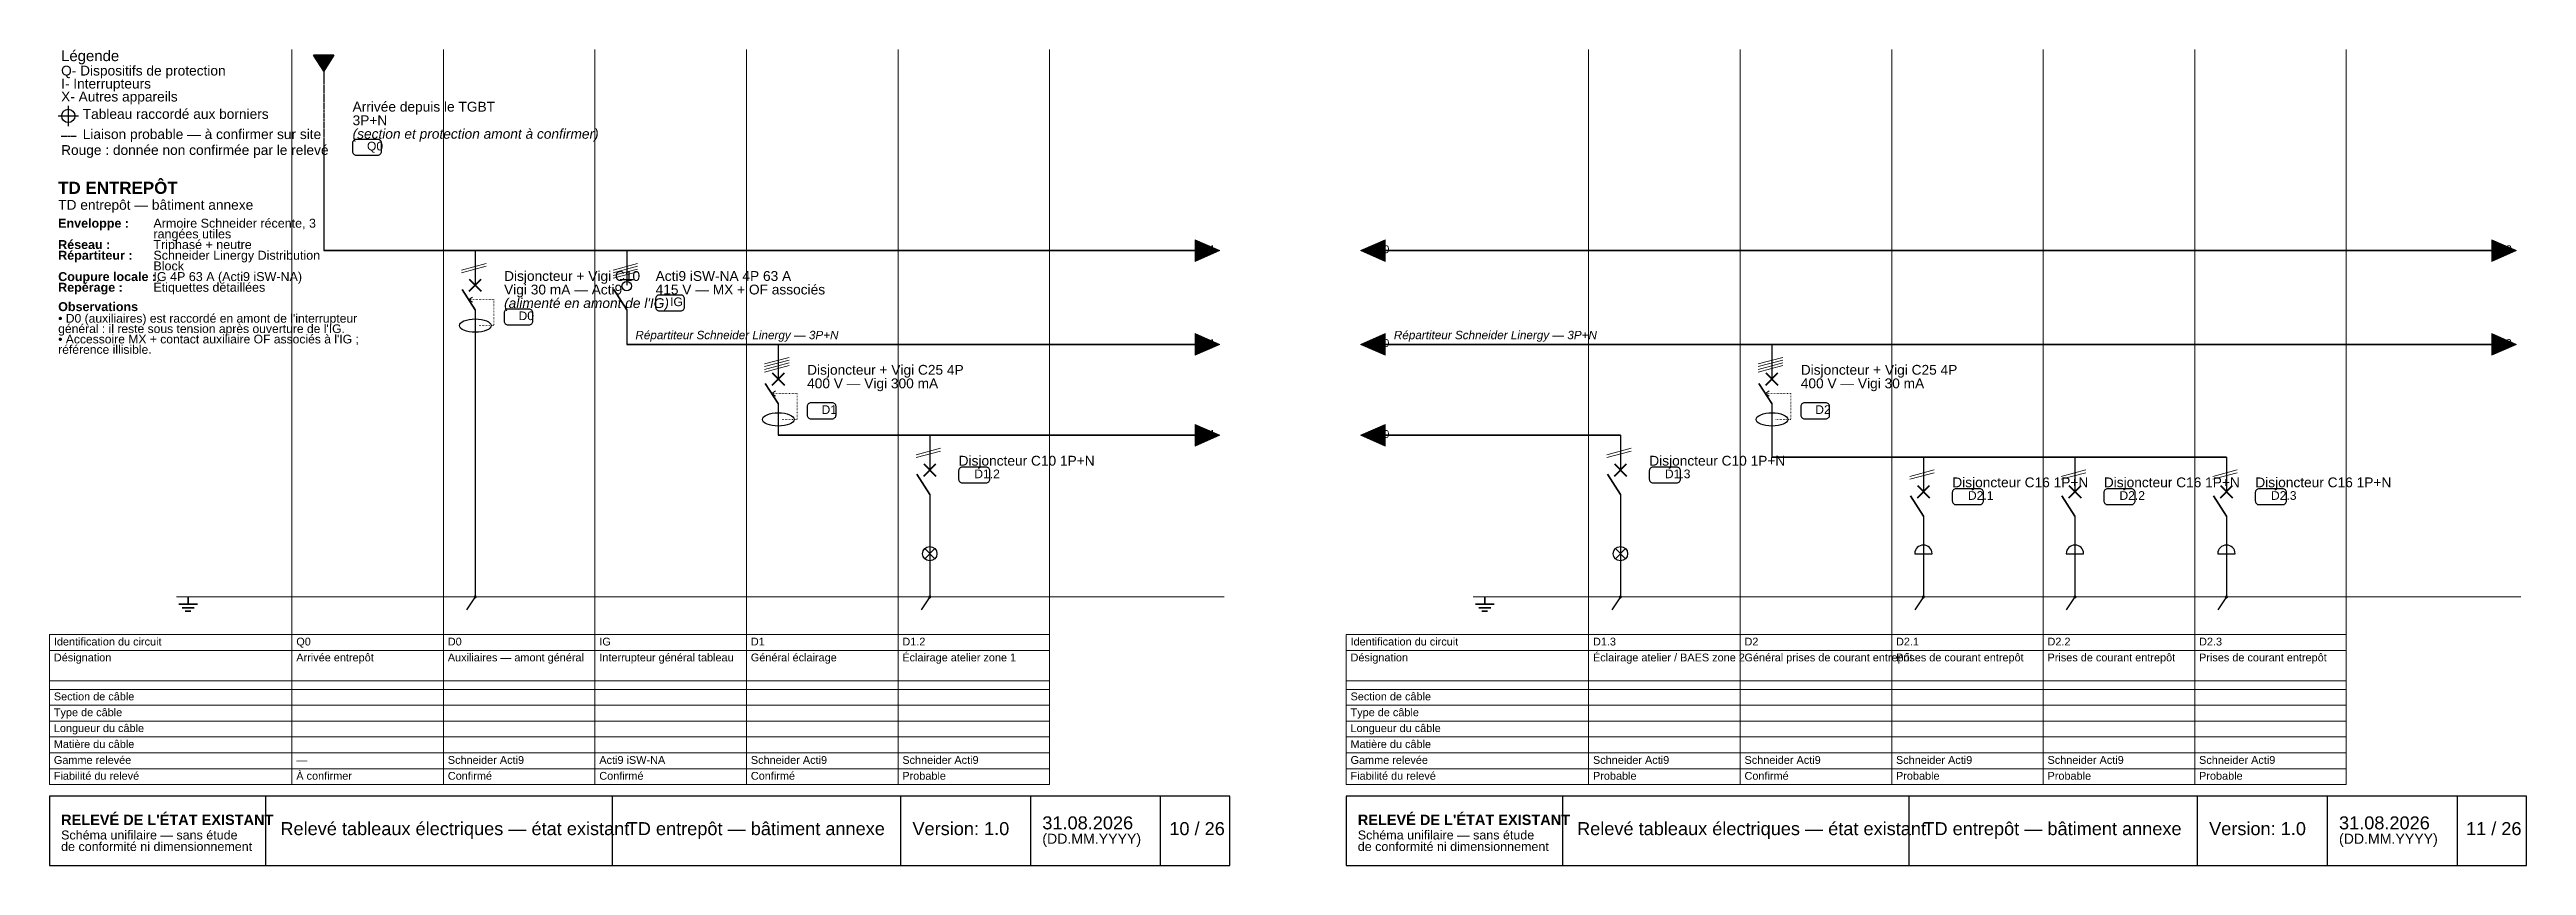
# Model space of a CAD drawing. Header units: millimetres. Extents: x 4 to 1561, y -1145 to 205.
# Drawn here: x 4 to 610, y -455 to -256 of the extents above; entities that cross this region are included whole.
import ezdxf

# ---------------------------------------------------------------- set-up
doc = ezdxf.new("R2010")
doc.units = ezdxf.units.MM
doc.header["$LTSCALE"] = 0.5
doc.linetypes.add('DASHED', pattern=[1.524, 1.27, -0.254])
doc.linetypes.add('DOT', pattern=[0.508, 0, -0.508])
for name, color, linetype, lineweight, plot in [('RENVOIS_FOLIO', 5, 'Continuous', 0, False), ('SCHEMA', 7, 'Continuous', 0, False), ('SCHEMA_PROBABLE', 7, 'DASHED', 0, False), ('SYMBOLES', 7, 'Continuous', 0, False), ('TERRE', 3, 'Continuous', 0, False), ('TEXTE', 7, 'Continuous', 0, False), ('TEXTE_A_CONFIRMER', 1, 'Continuous', 0, False), ('TRAME', 253, 'Continuous', 0, False)]:
    doc.layers.add(name, color=color, linetype=linetype, lineweight=lineweight, plot=plot)
doc.styles.add('SCHEMA', font='arial.ttf')
doc.styles.add('SCHEMA_GRAS', font='arialbd.ttf')
doc.styles.add('SCHEMA_ITAL', font='ariali.ttf')

msp = doc.modelspace()

# ---------------------------------------------------------------- texts
at = {"layer": 'TEXTE'}
for s, height, style, p in [('Q- Dispositifs de protection', 2.3989, 'SCHEMA', (7.06, -261.99)), ('Légende', 2.611, 'SCHEMA', (7.06, -258.47)), ('X- Autres appareils', 2.3989, 'SCHEMA', (7.06, -268.34)), ('I- Interrupteurs', 2.3989, 'SCHEMA', (7.06, -265.17)), ('Tableau raccordé aux borniers', 2.3989, 'SCHEMA', (12.35, -272.58)), ('Arrivée depuis le TGBT', 2.3989, 'SCHEMA', (78.32, -270.81)), ('3P+N', 2.399, 'SCHEMA', (78.32, -274.13)), ('Liaison probable — à confirmer sur site', 2.3989, 'SCHEMA', (12.35, -277.52)), ('Q0', 2.117, 'SCHEMA', (81.84, -280.3)), ('TD ENTREPÔT', 2.9633, 'SCHEMA_GRAS', (6.35, -290.92)), ('TD entrepôt — bâtiment annexe', 2.3989, 'SCHEMA', (6.35, -294.8)), ('Enveloppe :', 2.1872, 'SCHEMA_GRAS', (6.35, -299.18)), ('Réseau :', 2.187, 'SCHEMA_GRAS', (6.35, -304.4)), ('Armoire Schneider récente, 3', 2.1872, 'SCHEMA', (29.63, -299.18)), ('Triphasé + neutre', 2.1872, 'SCHEMA', (29.63, -304.4)), ('rangées utiles', 2.1872, 'SCHEMA', (29.63, -301.79)), ('Répartiteur :', 2.1872, 'SCHEMA_GRAS', (6.35, -307.01)), ('Schneider Linergy Distribution', 2.1872, 'SCHEMA', (29.63, -307.01)), ('Block', 2.187, 'SCHEMA', (29.63, -309.62)), ('11', 1.905, 'SCHEMA', (286.24, -305.41)), ('10', 1.905, 'SCHEMA', (328.82, -305.41)), ('12', 1.905, 'SCHEMA', (603.24, -305.41)), ('Coupure locale :', 2.1872, 'SCHEMA_GRAS', (6.35, -312.23)), ('Repérage :', 2.187, 'SCHEMA_GRAS', (6.35, -314.84)), ('Étiquettes détaillées', 2.1872, 'SCHEMA', (29.63, -314.84)), ('IG 4P 63 A (Acti9 iSW-NA)', 2.1872, 'SCHEMA', (29.63, -312.23)), ('Vigi 30 mA — Acti9', 2.3989, 'SCHEMA', (115.36, -315.5)), ('Disjoncteur + Vigi C10', 2.3989, 'SCHEMA', (115.36, -312.19)), ('Acti9 iSW-NA 4P 63 A', 2.3989, 'SCHEMA', (152.4, -312.19)), ('415 V — MX + OF associés', 2.3989, 'SCHEMA', (152.4, -315.5)), ("• D0 (auxiliaires) est raccordé en amont de l'interrupteur", 2.1167, 'SCHEMA', (6.35, -322.39)), ('Observations', 2.1872, 'SCHEMA_GRAS', (6.35, -319.57)), ('D0', 2.117, 'SCHEMA', (118.89, -321.78)), ('IG', 2.117, 'SCHEMA', (155.93, -318.36)), ("général : il reste sous tension après ouverture de l'IG.", 2.1167, 'SCHEMA', (6.35, -324.93)), ("• Accessoire MX + contact auxiliaire OF associés à l'IG ;", 2.1167, 'SCHEMA', (6.35, -327.47)), ('Répartiteur Schneider Linergy — 3P+N', 2.0461, 'SCHEMA_ITAL', (147.46, -326.44)), ('11', 1.905, 'SCHEMA', (286.24, -328.34)), ('10', 1.905, 'SCHEMA', (328.82, -328.34)), ('Répartiteur Schneider Linergy — 3P+N', 2.0461, 'SCHEMA_ITAL', (332.88, -326.44)), ('12', 1.905, 'SCHEMA', (603.24, -328.34)), ('référence illisible.', 2.1167, 'SCHEMA', (6.35, -330.01)), ('Disjoncteur + Vigi C25 4P', 2.3989, 'SCHEMA', (189.44, -335.12)), ('Disjoncteur + Vigi C25 4P', 2.3989, 'SCHEMA', (432.36, -335.12)), ('400 V — Vigi 300 mA', 2.3989, 'SCHEMA', (189.44, -338.43)), ('400 V — Vigi 30 mA', 2.3989, 'SCHEMA', (432.36, -338.43)), ('D1', 2.117, 'SCHEMA', (192.97, -344.71)), ('D2', 2.117, 'SCHEMA', (435.89, -344.71)), ('11', 1.905, 'SCHEMA', (286.24, -350.57)), ('10', 1.905, 'SCHEMA', (328.82, -350.57)), ('Disjoncteur C10 1P+N', 2.3989, 'SCHEMA', (226.48, -357.34)), ('Disjoncteur C10 1P+N', 2.3989, 'SCHEMA', (395.32, -357.34)), ('D1.2', 2.117, 'SCHEMA', (230.31, -360.41)), ('D1.3', 2.117, 'SCHEMA', (399.14, -360.41)), ('Disjoncteur C16 1P+N', 2.3989, 'SCHEMA', (469.4, -362.63)), ('Disjoncteur C16 1P+N', 2.3989, 'SCHEMA', (506.44, -362.63)), ('Disjoncteur C16 1P+N', 2.3989, 'SCHEMA', (543.48, -362.63)), ('D2.1', 2.117, 'SCHEMA', (473.22, -365.7)), ('D2.2', 2.117, 'SCHEMA', (510.26, -365.7)), ('D2.3', 2.117, 'SCHEMA', (547.31, -365.7)), ('Identification du circuit', 1.905, 'SCHEMA', (5.29, -401.3)), ('Q0', 1.905, 'SCHEMA', (64.56, -401.3)), ('D0', 1.905, 'SCHEMA', (101.6, -401.3)), ('IG', 1.905, 'SCHEMA', (138.64, -401.3)), ('D1', 1.905, 'SCHEMA', (175.68, -401.3)), ('D1.2', 1.905, 'SCHEMA', (212.72, -401.3)), ('Identification du circuit', 1.905, 'SCHEMA', (322.29, -401.3)), ('D1.3', 1.905, 'SCHEMA', (381.56, -401.3)), ('D2', 1.905, 'SCHEMA', (418.6, -401.3)), ('D2.1', 1.905, 'SCHEMA', (455.64, -401.3)), ('D2.2', 1.905, 'SCHEMA', (492.68, -401.3)), ('D2.3', 1.905, 'SCHEMA', (529.73, -401.3)), ('Désignation', 1.905, 'SCHEMA', (5.29, -405.18)), ('Arrivée entrepôt', 1.905, 'SCHEMA', (64.56, -405.18)), ('Auxiliaires — amont général', 1.905, 'SCHEMA', (101.6, -405.18)), ('Interrupteur général tableau', 1.905, 'SCHEMA', (138.64, -405.18)), ('Général éclairage', 1.905, 'SCHEMA', (175.68, -405.18)), ('Éclairage atelier zone 1', 1.905, 'SCHEMA', (212.72, -405.18)), ('Désignation', 1.905, 'SCHEMA', (322.29, -405.18)), ('Éclairage atelier / BAES zone 2', 1.905, 'SCHEMA', (381.56, -405.18)), ('Général prises de courant entrepôt', 1.905, 'SCHEMA', (418.6, -405.18)), ('Prises de courant entrepôt', 1.905, 'SCHEMA', (455.64, -405.18)), ('Prises de courant entrepôt', 1.905, 'SCHEMA', (492.68, -405.18)), ('Prises de courant entrepôt', 1.905, 'SCHEMA', (529.73, -405.18)), ('Type de câble', 1.905, 'SCHEMA', (5.29, -418.58)), ('Section de câble', 1.905, 'SCHEMA', (5.29, -414.7)), ('Type de câble', 1.905, 'SCHEMA', (322.29, -418.58)), ('Section de câble', 1.905, 'SCHEMA', (322.29, -414.7)), ('Longueur du câble', 1.905, 'SCHEMA', (5.29, -422.46)), ('Longueur du câble', 1.905, 'SCHEMA', (322.29, -422.46)), ('Gamme relevée', 1.905, 'SCHEMA', (5.29, -430.23)), ('Matière du câble', 1.905, 'SCHEMA', (5.29, -426.35)), ('—', 1.91, 'SCHEMA', (64.56, -430.23)), ('Schneider Acti9', 1.905, 'SCHEMA', (101.6, -430.23)), ('Acti9 iSW-NA', 1.905, 'SCHEMA', (138.64, -430.23)), ('Schneider Acti9', 1.905, 'SCHEMA', (175.68, -430.23)), ('Schneider Acti9', 1.905, 'SCHEMA', (212.72, -430.23)), ('Gamme relevée', 1.905, 'SCHEMA', (322.29, -430.23)), ('Matière du câble', 1.905, 'SCHEMA', (322.29, -426.35)), ('Schneider Acti9', 1.905, 'SCHEMA', (381.56, -430.23)), ('Schneider Acti9', 1.905, 'SCHEMA', (418.6, -430.23)), ('Schneider Acti9', 1.905, 'SCHEMA', (455.64, -430.23)), ('Schneider Acti9', 1.905, 'SCHEMA', (492.68, -430.23)), ('Schneider Acti9', 1.905, 'SCHEMA', (529.73, -430.23)), ('Fiabilité du relevé', 1.905, 'SCHEMA', (5.29, -434.11)), ('Confirmé', 1.905, 'SCHEMA', (101.6, -434.11)), ('Confirmé', 1.905, 'SCHEMA', (138.64, -434.11)), ('Confirmé', 1.905, 'SCHEMA', (175.68, -434.11)), ('Probable', 1.905, 'SCHEMA', (212.72, -434.11)), ('Fiabilité du relevé', 1.905, 'SCHEMA', (322.29, -434.11)), ('Probable', 1.905, 'SCHEMA', (381.56, -434.11)), ('Confirmé', 1.905, 'SCHEMA', (418.6, -434.11)), ('Probable', 1.905, 'SCHEMA', (455.64, -434.11)), ('Probable', 1.905, 'SCHEMA', (492.68, -434.11)), ('Probable', 1.905, 'SCHEMA', (529.73, -434.11)), ("RELEVÉ DE L'ÉTAT EXISTANT", 2.54, 'SCHEMA_GRAS', (7.06, -445.18)), ("RELEVÉ DE L'ÉTAT EXISTANT", 2.54, 'SCHEMA_GRAS', (324.06, -445.18)), ('Schéma unifilaire — sans étude', 2.1872, 'SCHEMA', (7.06, -448.71)), ('Relevé tableaux électriques — état existant', 3.175, 'SCHEMA', (60.68, -447.65)), ('TD entrepôt — bâtiment annexe', 3.175, 'SCHEMA', (145.34, -447.65)), ('Version: 1.0', 3.175, 'SCHEMA', (215.19, -447.65)), ('31.08.2026', 3.175, 'SCHEMA', (246.94, -446.24)), ('(DD.MM.YYYY)', 2.4694, 'SCHEMA', (246.94, -449.77)), ('10 / 26', 3.175, 'SCHEMA', (277.99, -447.65)), ('Schéma unifilaire — sans étude', 2.1872, 'SCHEMA', (324.06, -448.71)), ('Relevé tableaux électriques — état existant', 3.175, 'SCHEMA', (377.68, -447.65)), ('TD entrepôt — bâtiment annexe', 3.175, 'SCHEMA', (462.34, -447.65)), ('Version: 1.0', 3.175, 'SCHEMA', (532.19, -447.65)), ('31.08.2026', 3.175, 'SCHEMA', (563.94, -446.24)), ('(DD.MM.YYYY)', 2.4694, 'SCHEMA', (563.94, -449.77)), ('11 / 26', 3.175, 'SCHEMA', (594.99, -447.65)), ('de conformité ni dimensionnement', 2.1872, 'SCHEMA', (7.06, -451.53)), ('de conformité ni dimensionnement', 2.1872, 'SCHEMA', (324.06, -451.53))]:
    msp.add_text(s, height=height, dxfattribs=dict(at, style=style)).set_placement(p)
at = {"layer": 'TEXTE_A_CONFIRMER'}
for s, height, style, p in [('(section et protection amont à confirmer)', 2.3989, 'SCHEMA_ITAL', (78.32, -277.44)), ('Rouge : donnée non confirmée par le relevé', 2.3989, 'SCHEMA', (7.06, -281.4)), ("(alimenté en amont de l'IG)", 2.3989, 'SCHEMA_ITAL', (115.36, -318.82)), ('À confirmer', 1.905, 'SCHEMA', (64.56, -434.11))]:
    msp.add_text(s, height=height, dxfattribs=dict(at, style=style)).set_placement(p)

# ---------------------------------------------------------------- hatches: boundary and pattern name
at = {"layer": 'RENVOIS_FOLIO'}
for points in [[(284.3, -302.13), (290.3, -304.78), (284.3, -307.42)], [(330.76, -302.13), (324.76, -304.78), (330.76, -307.42)], [(601.3, -302.13), (607.3, -304.78), (601.3, -307.42)], [(284.3, -325.06), (290.3, -327.71), (284.3, -330.35)], [(330.76, -325.06), (324.76, -327.71), (330.76, -330.35)], [(601.3, -325.06), (607.3, -327.71), (601.3, -330.35)], [(284.3, -347.29), (290.3, -349.93), (284.3, -352.58)], [(330.76, -347.29), (324.76, -349.93), (330.76, -352.58)]]:
    msp.add_hatch(color=7, dxfattribs=at).paths.add_polyline_path(points)
at = {"layer": 'SCHEMA'}
msp.add_hatch(color=7, dxfattribs=at).paths.add_polyline_path([(68.79, -257.05), (73.73, -257.05), (71.26, -260.93)])
h = msp.add_hatch(color=7, dxfattribs=at)
edge = h.paths.add_edge_path()
edge.add_arc((108.3, -389.44), 0.388, 0, 360)
h = msp.add_hatch(color=7, dxfattribs=at)
edge = h.paths.add_edge_path()
edge.add_arc((219.43, -389.44), 0.388, 0, 360)
h = msp.add_hatch(color=7, dxfattribs=at)
edge = h.paths.add_edge_path()
edge.add_arc((388.26, -389.44), 0.388, 0, 360)
h = msp.add_hatch(color=7, dxfattribs=at)
edge = h.paths.add_edge_path()
edge.add_arc((462.34, -389.44), 0.388, 0, 360)
h = msp.add_hatch(color=7, dxfattribs=at)
edge = h.paths.add_edge_path()
edge.add_arc((499.39, -389.44), 0.388, 0, 360)
h = msp.add_hatch(color=7, dxfattribs=at)
edge = h.paths.add_edge_path()
edge.add_arc((536.43, -389.44), 0.388, 0, 360)

# ---------------------------------------------------------------- linework, layer by layer
at = {"layer": 'RENVOIS_FOLIO'}
for points in [[(284.3, -302.13), (290.3, -304.78), (284.3, -307.42)], [(330.76, -302.13), (324.76, -304.78), (330.76, -307.42)], [(601.3, -302.13), (607.3, -304.78), (601.3, -307.42)], [(284.3, -325.06), (290.3, -327.71), (284.3, -330.35)], [(330.76, -325.06), (324.76, -327.71), (330.76, -330.35)], [(601.3, -325.06), (607.3, -327.71), (601.3, -330.35)], [(284.3, -347.29), (290.3, -349.93), (284.3, -352.58)], [(330.76, -347.29), (324.76, -349.93), (330.76, -352.58)]]:
    msp.add_lwpolyline(points, close=True, dxfattribs=at)
at = {"layer": 'SCHEMA', "lineweight": 30}
for p, q in [((71.26, -260.93), (71.26, -263.4)), ((6.35, -271.87), (11.29, -271.87)), ((8.82, -269.4), (8.82, -274.34)), ((71.26, -277.87), (71.26, -304.78)), ((108.3, -304.78), (108.3, -313.24)), ((145.34, -304.78), (145.34, -313.24)), ((143.72, -311.83), (146.97, -311.83)), ((108.3, -319.24), (108.3, -389.44)), ((145.34, -319.24), (145.34, -327.71)), ((182.39, -327.71), (182.39, -336.18)), ((425.3, -327.71), (425.3, -336.18)), ((182.39, -342.17), (182.39, -349.93)), ((425.3, -342.17), (425.3, -355.23)), ((219.43, -349.93), (219.43, -358.4)), ((388.26, -349.93), (388.26, -358.4)), ((462.34, -355.23), (462.34, -363.69)), ((499.39, -355.23), (499.39, -363.69)), ((536.43, -355.23), (536.43, -363.69)), ((219.43, -364.4), (219.43, -389.44)), ((388.26, -364.4), (388.26, -389.44)), ((462.34, -369.69), (462.34, -389.44)), ((499.39, -369.69), (499.39, -389.44)), ((536.43, -369.69), (536.43, -389.44)), ((218.19, -380.1), (220.66, -377.63)), ((218.19, -377.63), (220.66, -380.1)), ((387.03, -380.1), (389.5, -377.63)), ((387.03, -377.63), (389.5, -380.1)), ((460.23, -378.86), (464.46, -378.86)), ((497.27, -378.86), (501.5, -378.86)), ((534.31, -378.86), (538.54, -378.86)), ((108.3, -389.44), (106.19, -392.62)), ((219.43, -389.44), (217.31, -392.62)), ((388.26, -389.44), (386.14, -392.62)), ((462.34, -389.44), (460.23, -392.62)), ((499.39, -389.44), (497.27, -392.62)), ((536.43, -389.44), (534.31, -392.62))]:
    msp.add_line(p, q, dxfattribs=at)
at = {"layer": 'SCHEMA', "lineweight": 35}
for p, q in [((71.26, -304.78), (284.3, -304.78)), ((330.76, -304.78), (601.3, -304.78)), ((105.13, -314.3), (108.3, -319.24)), ((142.17, -314.3), (145.34, -319.24)), ((145.34, -327.71), (284.3, -327.71)), ((330.76, -327.71), (601.3, -327.71)), ((179.21, -337.23), (182.39, -342.17)), ((422.13, -337.23), (425.3, -342.17)), ((182.39, -349.93), (284.3, -349.93)), ((330.76, -349.93), (388.26, -349.93)), ((425.3, -355.23), (536.43, -355.23)), ((216.25, -359.46), (219.43, -364.4)), ((385.09, -359.46), (388.26, -364.4)), ((459.17, -364.75), (462.34, -369.69)), ((496.21, -364.75), (499.39, -369.69)), ((533.25, -364.75), (536.43, -369.69)), ((35.81, -391.21), (40.39, -391.21)), ((36.62, -392.06), (39.58, -392.06)), ((37.39, -392.9), (38.81, -392.9)), ((38.1, -389.44), (38.1, -391.21)), ((352.81, -391.21), (357.39, -391.21)), ((353.62, -392.06), (356.58, -392.06)), ((354.39, -392.9), (355.81, -392.9)), ((355.1, -389.44), (355.1, -391.21))]:
    msp.add_line(p, q, dxfattribs=at)
at = {"layer": 'SCHEMA', "lineweight": 40}
for p, q in [((106.82, -314.73), (109.78, -311.76)), ((106.82, -311.76), (109.78, -314.73)), ((180.9, -337.66), (183.87, -334.69)), ((180.9, -334.69), (183.87, -337.66)), ((423.82, -337.66), (426.78, -334.69)), ((423.82, -334.69), (426.78, -337.66)), ((217.95, -359.88), (220.91, -356.92)), ((217.95, -356.92), (220.91, -359.88)), ((386.78, -359.88), (389.74, -356.92)), ((386.78, -356.92), (389.74, -359.88)), ((460.86, -365.17), (463.83, -362.21)), ((460.86, -362.21), (463.83, -365.17)), ((497.9, -365.17), (500.87, -362.21)), ((497.9, -362.21), (500.87, -365.17)), ((534.95, -365.17), (537.91, -362.21)), ((534.95, -362.21), (537.91, -365.17))]:
    msp.add_line(p, q, dxfattribs=at)
at = {"layer": 'SCHEMA', "lineweight": 35}
msp.add_lwpolyline([(68.79, -257.05), (73.73, -257.05), (71.26, -260.93)], close=True, dxfattribs=at)
at = {"layer": 'SCHEMA', "lineweight": 30}
for centre, radius in [((8.82, -271.87), 1.62), ((145.34, -313.46), 1.16), ((219.43, -378.86), 1.76), ((388.26, -378.86), 1.76)]:
    msp.add_circle(centre, radius, dxfattribs=at)
for centre in [(462.34, -378.86), (499.39, -378.86), (536.43, -378.86)]:
    msp.add_arc(centre, 2.12, 0, 180, dxfattribs=at)
for centre in [(108.3, -323.12), (182.39, -346.05), (425.3, -346.05)]:
    msp.add_ellipse(centre, major_axis=(3.88, 0), ratio=0.418182, dxfattribs=at)
at = {"layer": 'SCHEMA_PROBABLE', "lineweight": 30}
for p, q in [((71.26, -263.4), (71.26, -271.87)), ((71.26, -271.87), (71.26, -277.87)), ((7.06, -276.81), (10.94, -276.81))]:
    msp.add_line(p, q, dxfattribs=at)
at = {"layer": 'SYMBOLES', "lineweight": 20}
for p, q in [((104.95, -309.54), (110.95, -307.95)), ((104.95, -310.21), (110.95, -308.62)), ((141.99, -309.54), (147.99, -307.95)), ((141.99, -310.21), (147.99, -308.62)), ((141.99, -310.88), (147.99, -309.29)), ((141.99, -311.55), (147.99, -309.96)), ((106.75, -316.77), (107.6, -316.14)), ((106.75, -316.77), (107.6, -317.41)), ((179.03, -332.47), (185.03, -330.88)), ((179.03, -333.14), (185.03, -331.55)), ((179.03, -333.81), (185.03, -332.22)), ((179.03, -334.48), (185.03, -332.89)), ((421.95, -332.47), (427.95, -330.88)), ((421.95, -333.14), (427.95, -331.55)), ((421.95, -333.81), (427.95, -332.22)), ((421.95, -334.48), (427.95, -332.89)), ((180.83, -339.7), (181.68, -339.07)), ((423.75, -339.7), (424.6, -339.07)), ((180.83, -339.7), (181.68, -340.34)), ((423.75, -339.7), (424.6, -340.34)), ((216.08, -354.7), (222.07, -353.11)), ((216.08, -355.37), (222.07, -353.78)), ((384.91, -354.7), (390.91, -353.11)), ((384.91, -355.37), (390.91, -353.78)), ((458.99, -359.99), (464.99, -358.4)), ((458.99, -360.66), (464.99, -359.07)), ((496.03, -359.99), (502.03, -358.4)), ((496.03, -360.66), (502.03, -359.07)), ((533.08, -359.99), (539.07, -358.4)), ((533.08, -360.66), (539.07, -359.07))]:
    msp.add_line(p, q, dxfattribs=at)
at = {"layer": 'SYMBOLES', "linetype": 'DOT', "lineweight": 20}
for p, q in [((106.75, -316.77), (112.89, -316.77)), ((112.89, -316.77), (112.89, -323.12)), ((112.89, -323.12), (109.01, -323.12)), ((180.83, -339.7), (186.97, -339.7)), ((186.97, -339.7), (186.97, -346.05)), ((423.75, -339.7), (429.89, -339.7)), ((429.89, -339.7), (429.89, -346.05)), ((186.97, -346.05), (183.09, -346.05)), ((429.89, -346.05), (426.01, -346.05))]:
    msp.add_line(p, q, dxfattribs=at)
at = {"layer": 'SYMBOLES', "lineweight": 15}
for p, q in [((4.23, -398.62), (248.71, -398.62)), ((4.23, -435.31), (4.23, -398.62)), ((63.5, -435.31), (63.5, -398.62)), ((100.54, -435.31), (100.54, -398.62)), ((137.58, -435.31), (137.58, -398.62)), ((174.62, -435.31), (174.62, -398.62)), ((211.67, -435.31), (211.67, -398.62)), ((248.71, -435.31), (248.71, -398.62)), ((321.23, -398.62), (565.71, -398.62)), ((321.23, -435.31), (321.23, -398.62)), ((380.5, -435.31), (380.5, -398.62)), ((417.54, -435.31), (417.54, -398.62)), ((454.58, -435.31), (454.58, -398.62)), ((491.62, -435.31), (491.62, -398.62)), ((528.67, -435.31), (528.67, -398.62)), ((565.71, -435.31), (565.71, -398.62)), ((4.23, -402.5), (248.71, -402.5)), ((321.23, -402.5), (565.71, -402.5)), ((4.23, -409.91), (248.71, -409.91)), ((321.23, -409.91), (565.71, -409.91)), ((4.23, -412.02), (248.71, -412.02)), ((4.23, -415.9), (248.71, -415.9)), ((321.23, -412.02), (565.71, -412.02)), ((321.23, -415.9), (565.71, -415.9)), ((4.23, -419.78), (248.71, -419.78)), ((4.23, -423.66), (248.71, -423.66)), ((321.23, -419.78), (565.71, -419.78)), ((321.23, -423.66), (565.71, -423.66)), ((4.23, -427.54), (248.71, -427.54)), ((321.23, -427.54), (565.71, -427.54)), ((4.23, -431.43), (248.71, -431.43)), ((4.23, -435.31), (248.71, -435.31)), ((321.23, -431.43), (565.71, -431.43)), ((321.23, -435.31), (565.71, -435.31))]:
    msp.add_line(p, q, dxfattribs=at)
at = {"layer": 'SYMBOLES', "lineweight": 25}
for p, q in [((57.15, -455.06), (57.15, -438.13)), ((141.82, -455.06), (141.82, -438.13)), ((212.37, -455.06), (212.37, -438.13)), ((244.12, -455.06), (244.12, -438.13)), ((275.87, -455.06), (275.87, -438.13)), ((374.15, -455.06), (374.15, -438.13)), ((458.82, -455.06), (458.82, -438.13)), ((529.37, -455.06), (529.37, -438.13)), ((561.12, -455.06), (561.12, -438.13)), ((592.87, -455.06), (592.87, -438.13))]:
    msp.add_line(p, q, dxfattribs=at)
for points in [[(79.23, -281.47), (84.45, -281.47, 0.414214), (85.37, -280.55), (85.37, -278.5, 0.414214), (84.45, -277.59), (79.23, -277.59, 0.414214), (78.32, -278.5), (78.32, -280.55, 0.414214)], [(116.28, -322.95), (121.5, -322.95, 0.414214), (122.41, -322.03), (122.41, -319.98, 0.414214), (121.5, -319.07), (116.28, -319.07, 0.414214), (115.36, -319.98), (115.36, -322.03, 0.414214)], [(153.32, -319.52), (158.54, -319.52, 0.414214), (159.46, -318.61), (159.46, -316.56, 0.414214), (158.54, -315.64), (153.32, -315.64, 0.414214), (152.4, -316.56), (152.4, -318.61, 0.414214)], [(190.36, -345.88), (195.58, -345.88, 0.414214), (196.5, -344.96), (196.5, -342.91, 0.414214), (195.58, -342), (190.36, -342, 0.414214), (189.44, -342.91), (189.44, -344.96, 0.414214)], [(433.28, -345.88), (438.5, -345.88, 0.414214), (439.41, -344.96), (439.41, -342.91, 0.414214), (438.5, -342), (433.28, -342, 0.414214), (432.36, -342.91), (432.36, -344.96, 0.414214)], [(227.4, -361.57), (233.21, -361.57, 0.414214), (234.13, -360.66), (234.13, -358.61, 0.414214), (233.21, -357.69), (227.4, -357.69, 0.414214), (226.48, -358.61), (226.48, -360.66, 0.414214)], [(396.23, -361.57), (402.04, -361.57, 0.414214), (402.96, -360.66), (402.96, -358.61, 0.414214), (402.04, -357.69), (396.23, -357.69, 0.414214), (395.32, -358.61), (395.32, -360.66, 0.414214)], [(470.32, -366.87), (476.13, -366.87, 0.414214), (477.05, -365.95), (477.05, -363.9, 0.414214), (476.13, -362.99), (470.32, -362.99, 0.414214), (469.4, -363.9), (469.4, -365.95, 0.414214)], [(507.36, -366.87), (513.17, -366.87, 0.414214), (514.09, -365.95), (514.09, -363.9, 0.414214), (513.17, -362.99), (507.36, -362.99, 0.414214), (506.44, -363.9), (506.44, -365.95, 0.414214)], [(544.4, -366.87), (550.21, -366.87, 0.414214), (551.13, -365.95), (551.13, -363.9, 0.414214), (550.21, -362.99), (544.4, -362.99, 0.414214), (543.48, -363.9), (543.48, -365.95, 0.414214)]]:
    msp.add_lwpolyline(points, format="xyb", close=True, dxfattribs=at)
for points in [[(4.23, -455.06), (292.77, -455.06), (292.77, -438.13), (4.23, -438.13)], [(321.23, -455.06), (609.77, -455.06), (609.77, -438.13), (321.23, -438.13)]]:
    msp.add_lwpolyline(points, close=True, dxfattribs=at)
at = {"layer": 'TERRE', "color": 3}
for p, q in [((35.28, -389.44), (291.36, -389.44)), ((352.28, -389.44), (608.36, -389.44))]:
    msp.add_line(p, q, dxfattribs=at)
at = {"layer": 'TERRE', "color": 2, "linetype": 'DASHED'}
for p, q in [((36.69, -389.44), (291.36, -389.44)), ((353.69, -389.44), (608.36, -389.44))]:
    msp.add_line(p, q, dxfattribs=at)
at = {"layer": 'TRAME'}
for p, q in [((63.5, -435.31), (63.5, -255.64)), ((100.54, -435.31), (100.54, -255.64)), ((137.58, -435.31), (137.58, -255.64)), ((174.62, -435.31), (174.62, -255.64)), ((211.67, -435.31), (211.67, -255.64)), ((248.71, -435.31), (248.71, -255.64)), ((380.5, -435.31), (380.5, -255.64)), ((417.54, -435.31), (417.54, -255.64)), ((454.58, -435.31), (454.58, -255.64)), ((491.62, -435.31), (491.62, -255.64)), ((528.67, -435.31), (528.67, -255.64)), ((565.71, -435.31), (565.71, -255.64))]:
    msp.add_line(p, q, dxfattribs=at)

msp.set_redraw_order([(e.dxf.handle, doc.entitydb.next_handle()) for e in msp.query("TEXT MTEXT ATTDEF DIMENSION ARC_DIMENSION")])  # texts and dimensions are drawn at this point

doc.saveas('drawing.dxf')
